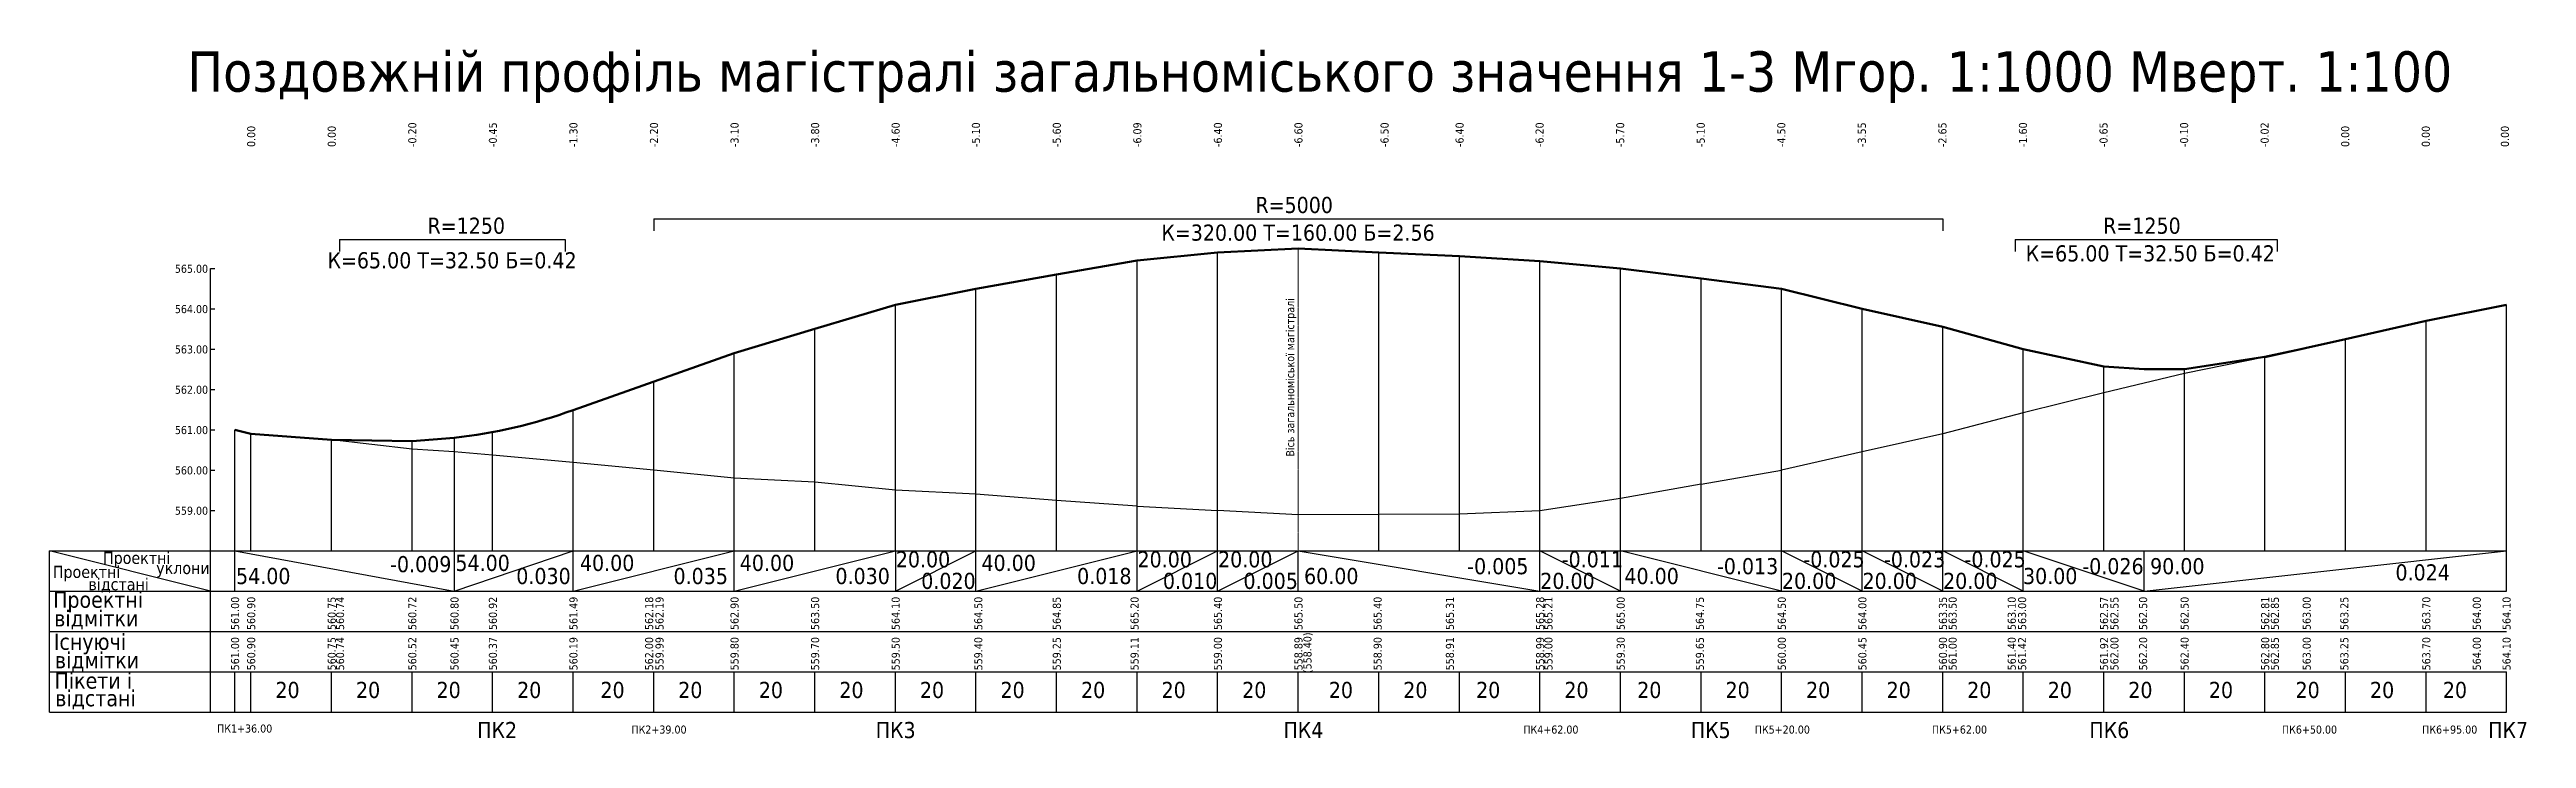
# Model space of a CAD drawing. Header units: millimetres. Extents: x -492806 to 8131902, y -181351 to 2373952.
# Drawn here: x 2803281 to 3418207, y 1122571 to 1293401 of the extents above; entities that cross this region are included whole.
import ezdxf

# ---------------------------------------------------------------- set-up
doc = ezdxf.new("R2010")
doc.units = ezdxf.units.MM
doc.header["$LTSCALE"] = 50
doc.linetypes.add('CENTER2', pattern=[28.575, 19.05, -3.175, 3.175, -3.175])
doc.layers.add('fund', color=84, linetype='Continuous', lineweight=50)
doc.layers.add('osi', color=13, linetype='Continuous', lineweight=15)
doc.styles.get("Standard").update_dxf_attribs({"font": 'tahoma.ttf'})

msp = doc.modelspace()

# ---------------------------------------------------------------- texts
for s, p in [('0.00', (2854341.708, 1269243.934)), ('0.00', (2874341.708, 1269243.934)), ('-0.20', (2894341.708, 1269243.934)), ('-0.45', (2914341.708, 1269243.934)), ('-1.30', (2934341.708, 1269243.934)), ('-2.20', (2954341.708, 1269243.934)), ('-3.10', (2974341.708, 1269243.934)), ('-3.80', (2994341.708, 1269243.934)), ('-4.60', (3014341.708, 1269243.934)), ('-5.10', (3034270.121, 1269243.934)), ('-5.60', (3054341.708, 1269243.934)), ('-6.09', (3074341.708, 1269243.934)), ('-6.40', (3094341.708, 1269243.934)), ('-6.60', (3114341.708, 1269243.934)), ('-6.50', (3135715.939, 1269243.934)), ('-6.40', (3154341.708, 1269243.934)), ('-6.20', (3174210.578, 1269243.934)), ('-5.70', (3194210.578, 1269243.934)), ('-5.10', (3214210.578, 1269243.934)), ('-4.50', (3234210.578, 1269243.934)), ('-3.55', (3254210.578, 1269243.934)), ('-2.65', (3274210.578, 1269243.934)), ('-1.60', (3294210.578, 1269243.934)), ('-0.65', (3314210.578, 1269243.934)), ('-0.10', (3334210.578, 1269243.934)), ('-0.02', (3354210.578, 1269243.934)), ('0.00', (3374210.578, 1269243.934)), ('0.00', (3394210.578, 1269243.934)), ('0.00', (3413847.786, 1269243.934)), ('Вісь загальноміської магістралі', (3112280.359, 1192463.169)), ('561.00', (2850341.708, 1149451.786)), ('560.90', (2854341.708, 1149451.786)), ('560.75', (2874341.708, 1149451.786)), ('560.74', (2876403.057, 1149451.786)), ('560.72', (2894341.708, 1149451.786)), ('560.80', (2904820.214, 1149451.786)), ('560.92', (2914341.708, 1149451.786)), ('561.49', (2934341.708, 1149451.786)), ('562.18', (2953139.254, 1149451.786)), ('562.19', (2955715.934, 1149451.786)), ('562.90', (2974341.708, 1149451.786)), ('563.50', (2994341.708, 1149451.786)), ('564.10', (3014341.708, 1149451.786)), ('564.50', (3034857.044, 1149451.786)), ('564.85', (3054341.708, 1149451.786)), ('565.20', (3073654.59, 1149451.786)), ('565.40', (3094341.708, 1149451.786)), ('565.50', (3114341.708, 1149451.786)), ('565.40', (3133998.154, 1149451.786)), ('565.31', (3151936.805, 1149451.786)), ('565.28', (3174341.708, 1149451.786)), ('565.21', (3176403.052, 1149451.786)), ('565.00', (3194341.708, 1149451.786)), ('564.75', (3213998.154, 1149451.786)), ('564.50', (3234341.708, 1149451.786)), ('564.00', (3254341.708, 1149451.786)), ('563.35', (3274341.708, 1149451.786)), ('563.50', (3276746.611, 1149451.786)), ('563.10', (3291421.469, 1149451.786)), ('563.00', (3293998.154, 1149451.786)), ('562.57', (3314341.708, 1149451.786)), ('562.55', (3316918.388, 1149451.786)), ('562.50', (3324034.979, 1149451.786)), ('562.50', (3334341.708, 1149451.786)), ('562.81', (3354341.708, 1149451.786)), ('562.85', (3356746.611, 1149451.786)), ('563.00', (3364648.442, 1149451.786)), ('563.25', (3373998.154, 1149451.786)), ('563.70', (3394341.708, 1149451.786)), ('564.00', (3406881.563, 1149451.786)), ('564.10', (3414268.053, 1149451.786)), ('561.00', (2850341.708, 1139451.786)), ('560.90', (2854341.708, 1139451.786)), ('560.75', (2874341.708, 1139451.786)), ('560.74', (2876403.057, 1139451.786)), ('560.52', (2894341.708, 1139451.786)), ('560.45', (2904820.214, 1139451.786)), ('560.37', (2914341.708, 1139451.786)), ('560.19', (2934341.708, 1139451.786)), ('562.00', (2953139.254, 1139451.786)), ('559.99', (2955715.934, 1139451.786)), ('559.80', (2974341.708, 1139451.786)), ('559.70', (2994341.708, 1139451.786)), ('559.50', (3014341.708, 1139451.786)), ('559.40', (3034857.044, 1139451.786)), ('559.25', (3054341.708, 1139451.786)), ('559.11', (3073654.59, 1139451.786)), ('559.00', (3094341.708, 1139451.786)), ('558.89', (3114341.708, 1139451.786)), ('(558.40)', (3116574.834, 1138765.713)), ('558.90', (3133998.154, 1139451.786)), ('558.91', (3151936.805, 1139451.786)), ('558.99', (3174341.708, 1139451.786)), ('559.00', (3176403.052, 1139451.786)), ('559.30', (3194341.708, 1139451.786)), ('559.65', (3213998.154, 1139451.786)), ('560.00', (3234341.708, 1139451.786)), ('560.45', (3254341.708, 1139451.786)), ('560.90', (3274341.708, 1139451.786)), ('561.00', (3276746.611, 1139451.786)), ('561.40', (3291421.469, 1139451.786)), ('561.42', (3293998.154, 1139451.786)), ('561.92', (3314341.708, 1139451.786)), ('562.00', (3316918.388, 1139451.786)), ('562.20', (3324034.979, 1139451.786)), ('562.40', (3334341.708, 1139451.786)), ('562.80', (3354341.708, 1139451.786)), ('562.85', (3356746.611, 1139451.786)), ('563.00', (3364648.442, 1139451.786)), ('563.25', (3373998.154, 1139451.786)), ('563.70', (3394341.708, 1139451.786)), ('564.00', (3406881.563, 1139451.786)), ('564.10', (3414268.053, 1139451.786))]:
    msp.add_text(s, height=2000, rotation=90).set_placement(p)
for s, height, p in [('R=5000', 4000, (3102660.266, 1252874.342)), ('R=1250', 4000, (2897121.672, 1247728.805)), ('К=320.00 Т=160.00 Б=2.56', 4000, (3079298.347, 1246013.626)), ('R=1250', 4000, (3313121.672, 1247728.805)), ('К=65.00 Т=32.50 Б=0.42', 4000, (2872285.631, 1239152.909)), ('К=65.00 Т=32.50 Б=0.42', 4000, (3293882.445, 1240868.089)), ('565.00', 2000, (2834385.721, 1238046.486)), ('564.00', 2000, (2834385.721, 1228046.486)), ('563.00', 2000, (2834385.721, 1218046.486)), ('562.00', 2000, (2834385.721, 1208046.486)), ('561.00', 2000, (2834385.721, 1198046.486)), ('560.00', 2000, (2834385.721, 1188046.486)), ('559.00', 2000, (2834385.721, 1178046.486)), ('Проектні', 3000, (2816536.713, 1165846.545)), ('20.00', 4000, (3013379.753, 1165003.698)), ('20.00', 4000, (3073379.753, 1165003.698)), ('20.00', 4000, (3093379.753, 1165003.698)), ('-0.011', 4000, (3178697.701, 1165003.698)), ('-0.025', 4000, (3238697.701, 1165003.698)), ('-0.023', 4000, (3258697.701, 1165003.698)), ('-0.025', 4000, (3278697.701, 1165003.698)), ('Проектні', 3000, (2804087.964, 1162375.614)), ('відстані', 3000, (2812930.868, 1159306.307)), ('уклони', 3000, (2829758.143, 1163340.897)), ('54.00', 4000, (2849586.372, 1160848.333)), ('-0.009', 4000, (2887831.615, 1163793.585)), ('54.00', 4000, (2904040.264, 1164107.173)), ('0.030', 4000, (2919156.809, 1160848.333)), ('40.00', 4000, (2934960.461, 1164107.173)), ('0.035', 4000, (2958192.548, 1160848.333)), ('40.00', 4000, (2974641.373, 1164107.173)), ('0.030', 4000, (2998388.797, 1160848.333)), ('0.020', 4000, (3019689.372, 1159647.707)), ('40.00', 4000, (3034641.373, 1164107.173)), ('0.018', 4000, (3058388.797, 1160848.333)), ('0.010', 4000, (3079689.372, 1159647.707)), ('0.005', 4000, (3099689.372, 1159647.707)), ('60.00', 4000, (3114732.262, 1160848.333)), ('-0.005', 4000, (3155237.65, 1163288.52)), ('20.00', 4000, (3173372.555, 1159647.707)), ('40.00', 4000, (3194265.874, 1160848.333)), ('-0.013', 4000, (3217239.698, 1163288.52)), ('20.00', 4000, (3233372.555, 1159647.707)), ('20.00', 4000, (3253372.555, 1159647.707)), ('20.00', 4000, (3273372.555, 1159647.707)), ('30.00', 4000, (3293216.784, 1160848.333)), ('-0.026', 4000, (3307945.228, 1163288.52)), ('90.00', 4000, (3324773.263, 1163288.52)), ('0.024', 4000, (3385686.288, 1161744.86)), ('Проектні', 4000, (2804173.816, 1154972.188)), ('відмітки', 4000, (2804431.377, 1150343.145)), ('Існуючі', 4000, (2804345.525, 1144538.57)), ('відмітки', 4000, (2804603.085, 1139970.66)), ('Пікети і', 4000, (2804517.231, 1134913.002)), ('відстані', 4000, (2804688.937, 1130541.129)), ('20', 4000, (2859361.48, 1132596.32)), ('20', 4000, (2879361.48, 1132596.32)), ('20', 4000, (2899361.48, 1132596.32)), ('20', 4000, (2919361.48, 1132596.32)), ('20', 4000, (2940048.593, 1132596.32)), ('20', 4000, (2959361.48, 1132596.32)), ('20', 4000, (2979361.48, 1132596.32)), ('20', 4000, (2999361.48, 1132596.32)), ('20', 4000, (3019361.48, 1132596.32)), ('20', 4000, (3039361.48, 1132596.32)), ('20', 4000, (3059361.48, 1132596.32)), ('20', 4000, (3079361.48, 1132596.32)), ('20', 4000, (3099361.48, 1132596.32)), ('20', 4000, (3120873.311, 1132596.32)), ('20', 4000, (3139361.48, 1132596.32)), ('20', 4000, (3157444.187, 1132596.32)), ('20', 4000, (3179361.48, 1132596.32)), ('20', 4000, (3197444.187, 1132596.32)), ('20', 4000, (3219361.48, 1132596.32)), ('20', 4000, (3239361.48, 1132596.32)), ('20', 4000, (3259361.48, 1132596.32)), ('20', 4000, (3279361.48, 1132596.32)), ('20', 4000, (3299361.48, 1132596.32)), ('20', 4000, (3319361.48, 1132596.32)), ('20', 4000, (3339361.48, 1132596.32)), ('20', 4000, (3360873.311, 1132596.32)), ('20', 4000, (3379361.48, 1132596.32)), ('20', 4000, (3397444.187, 1132596.32)), ('ПК1+36.00', 2000, (2844886.905, 1124021.109)), ('ПК2', 4000, (2909452.28, 1122648.966)), ('ПК2+39.00', 2000, (2947750.545, 1123763.59)), ('ПК3', 4000, (3008396.896, 1122648.966)), ('ПК4', 4000, (3109618.153, 1122648.966)), ('ПК4+62.00', 2000, (3169175.053, 1123763.59)), ('ПК5', 4000, (3210751.536, 1122648.966)), ('ПК5+20.00', 2000, (3226630.784, 1123763.59)), ('ПК5+62.00', 2000, (3270606.171, 1123763.59)), ('ПК6', 4000, (3309696.152, 1122648.966)), ('ПК6+50.00', 2000, (3357503.003, 1123763.59)), ('ПК6+95.00', 2000, (3392315.687, 1123763.59)), ('ПК7', 4000, (3408709.821, 1122648.966))]:
    msp.add_text(s, height=height).set_placement(p)
at = {"layer": 'fund'}
msp.add_text('Поздовжній профіль магістралі загальноміського значення 1-3 Мгор. 1:1000 Мверт. 1:100', height=10000, dxfattribs=at).set_placement((2837507.926, 1282979.327))

# ---------------------------------------------------------------- linework, layer by layer
for p, q in [((2953281.021, 1251437.279), (3273281.021, 1251437.279)), ((2953281.021, 1251437.279), (2953281.021, 1248437.279)), ((3273281.021, 1251437.279), (3273281.021, 1248437.279)), ((2875281.021, 1246291.742), (2931281.021, 1246291.742)), ((2875281.021, 1246291.742), (2875281.021, 1243291.742)), ((2931281.021, 1246291.742), (2931281.021, 1243291.742)), ((3093281.021, 1169107.173), (3093281.021, 1243107.173)), ((3133281.021, 1169107.173), (3133281.021, 1243107.173)), ((3153281.021, 1169107.173), (3153281.021, 1242207.173)), ((3291281.021, 1246291.742), (3356281.021, 1246291.742)), ((3291281.021, 1246291.742), (3291281.021, 1243291.742)), ((3356281.021, 1246291.742), (3356281.021, 1243291.742)), ((2843281.021, 1129107.173), (2843281.021, 1239107.173)), ((2843281.021, 1239107.173), (2844281.021, 1239107.173)), ((3053281.021, 1169107.173), (3053281.021, 1237607.173)), ((3073281.021, 1169107.173), (3073281.021, 1241107.173)), ((3173281.021, 1169107.173), (3173281.021, 1240907.173)), ((3193281.021, 1169107.173), (3193281.021, 1239107.173)), ((3213281.021, 1169107.173), (3213281.021, 1236607.173)), ((3013281.021, 1169107.173), (3013281.021, 1230107.173)), ((3013281.021, 1169107.173), (3013281.021, 1230107.173)), ((3033281.021, 1169107.173), (3033281.021, 1234107.173)), ((3033281.021, 1169107.173), (3033281.021, 1234107.173)), ((3233281.021, 1169107.173), (3233281.021, 1234107.173)), ((3413281.021, 1169107.173), (3413281.021, 1230107.173)), ((2843281.021, 1229107.173), (2844281.021, 1229107.173)), ((2993281.021, 1169107.173), (2993281.021, 1224107.173)), ((3253281.021, 1169107.173), (3253281.021, 1229107.173)), ((3273281.021, 1169107.173), (3273281.021, 1224607.173)), ((3393281.021, 1169107.173), (3393281.021, 1226094.753)), ((2843281.021, 1219107.173), (2844281.021, 1219107.173)), ((2973281.021, 1169107.173), (2973281.021, 1218107.173)), ((2973281.021, 1169107.173), (2973281.021, 1218107.173)), ((3293281.021, 1169107.173), (3293281.021, 1219107.173)), ((3373281.021, 1169107.173), (3373281.021, 1221607.173)), ((3313281.021, 1169107.173), (3313281.021, 1214807.173)), ((3333281.021, 1213107.173), (3313281.021, 1208307.173)), ((3353281.021, 1217107.173), (3333281.021, 1213107.173)), ((3333281.021, 1169107.173), (3333281.021, 1214107.173)), ((3353281.021, 1169107.173), (3353281.021, 1217207.173)), ((2843281.021, 1209107.173), (2844281.021, 1209107.173)), ((2953281.021, 1169107.173), (2953281.021, 1211057.173)), ((3313281.021, 1208307.173), (3293281.021, 1203307.173)), ((2843281.021, 1199107.173), (2844281.021, 1199107.173)), ((2849281.021, 1169107.173), (2849281.021, 1199107.173)), ((2933281.021, 1169107.173), (2933281.021, 1204007.173)), ((3293281.021, 1203307.173), (3273281.021, 1198107.173)), ((2853281.021, 1169107.173), (2853281.021, 1198107.173)), ((2873281.021, 1169107.173), (2873281.021, 1196607.173)), ((2873281.021, 1169107.173), (2873281.021, 1196607.173)), ((2893281.021, 1194307.173), (2873281.021, 1196607.173)), ((2893281.021, 1169107.173), (2893281.021, 1196307.173)), ((2903696.71, 1193607.173), (2893281.021, 1194307.173)), ((2903696.71, 1197107.173), (2903696.71, 1159107.173)), ((2913281.021, 1192807.173), (2903696.71, 1193607.173)), ((2913281.021, 1169107.173), (2913281.021, 1198545.556)), ((3253281.021, 1193607.173), (3233281.021, 1189107.173)), ((3273281.021, 1198107.173), (3253281.021, 1193607.173)), ((2843281.021, 1189107.173), (2844281.021, 1189107.173)), ((2933281.021, 1191007.173), (2913281.021, 1192807.173)), ((2953281.021, 1189107.173), (2933281.021, 1191007.173)), ((2973281.021, 1187107.173), (2953281.021, 1189107.173)), ((2993281.021, 1186107.173), (2973281.021, 1187107.173)), ((3213281.021, 1185607.173), (3233281.021, 1189107.173)), ((3013281.021, 1184107.173), (2993281.021, 1186107.173)), ((3033281.021, 1183107.173), (3013281.021, 1184107.173)), ((3053281.021, 1181607.173), (3033281.021, 1183107.173)), ((3073281.021, 1180207.173), (3053281.021, 1181607.173)), ((3193281.021, 1182107.173), (3173281.021, 1179007.173)), ((3213281.021, 1185607.173), (3193281.021, 1182107.173)), ((2843281.021, 1179107.173), (2844281.021, 1179107.173)), ((3073281.021, 1180207.173), (3093281.021, 1179107.173)), ((3113281.021, 1178007.173), (3093281.021, 1179107.173)), ((3133281.021, 1178107.173), (3113281.021, 1178007.173)), ((3153281.021, 1178207.173), (3133281.021, 1178107.173)), ((3173281.021, 1179007.173), (3153281.021, 1178207.173)), ((2803281.021, 1169107.173), (3413281.021, 1169107.173)), ((2803281.021, 1129107.173), (2803281.021, 1169107.173)), ((2843281.021, 1159107.173), (2803281.021, 1169107.173)), ((2849281.021, 1159107.173), (2849281.021, 1169107.173)), ((2849281.021, 1169107.173), (2903696.71, 1159107.173)), ((2903696.71, 1159107.173), (2933281.021, 1169107.173)), ((2933281.021, 1159107.173), (2933281.021, 1169107.173)), ((2933281.021, 1159107.173), (2933281.021, 1169107.173)), ((2933281.021, 1159107.173), (2973281.021, 1169107.173)), ((2973281.021, 1159107.173), (2973281.021, 1169107.173)), ((2973281.021, 1159107.173), (3013281.021, 1169107.173)), ((3013281.021, 1169107.173), (3013281.021, 1159107.173)), ((3013281.021, 1159107.173), (3033281.021, 1169107.173)), ((3033281.021, 1159107.173), (3073281.021, 1169107.173)), ((3033281.021, 1159107.173), (3033281.021, 1169107.173)), ((3073281.021, 1159107.173), (3073281.021, 1169107.173)), ((3073281.021, 1159107.173), (3093281.021, 1169107.173)), ((3093281.021, 1159107.173), (3093281.021, 1169107.173)), ((3093281.021, 1159107.173), (3113281.021, 1169107.173)), ((3113281.021, 1159107.173), (3113281.021, 1169107.173)), ((3113281.021, 1169107.173), (3173281.021, 1159107.173)), ((3173281.021, 1159107.173), (3173281.021, 1169107.173)), ((3193281.021, 1159107.173), (3173281.021, 1169107.173)), ((3193281.021, 1159107.173), (3193281.021, 1169107.173)), ((3233281.021, 1159107.173), (3193281.021, 1169107.173)), ((3233281.021, 1159107.173), (3233281.021, 1169107.173)), ((3253281.021, 1159107.173), (3233281.021, 1169107.173)), ((3253281.021, 1159107.173), (3253281.021, 1169107.173)), ((3273281.021, 1159107.173), (3253281.021, 1169107.173)), ((3273281.021, 1159107.173), (3273281.021, 1169107.173)), ((3293281.021, 1159107.173), (3273281.021, 1169107.173)), ((3293281.021, 1159107.173), (3293281.021, 1169107.173)), ((3323281.021, 1159107.173), (3293281.021, 1169107.173)), ((3323281.021, 1159107.173), (3323281.021, 1169107.173)), ((3323281.021, 1159107.173), (3413281.021, 1169107.173)), ((3413281.021, 1159107.173), (3413281.021, 1169107.173)), ((2803281.021, 1159107.173), (3413281.021, 1159107.173)), ((2803281.021, 1149107.173), (3413281.021, 1149107.173)), ((2803281.021, 1139107.173), (3413281.021, 1139107.173)), ((2849281.021, 1129107.173), (2849281.021, 1139107.173)), ((2853281.021, 1129107.173), (2853281.021, 1139107.173)), ((2873281.021, 1129107.173), (2873281.021, 1139107.173)), ((2893281.021, 1129107.173), (2893281.021, 1139107.173)), ((2913281.021, 1129107.173), (2913281.021, 1139107.173)), ((2933281.021, 1129107.173), (2933281.021, 1139107.173)), ((2933281.021, 1129107.173), (2933281.021, 1139107.173)), ((2953281.021, 1129107.173), (2953281.021, 1139107.173)), ((2973281.021, 1129107.173), (2973281.021, 1139107.173)), ((2993281.021, 1129107.173), (2993281.021, 1139107.173)), ((3013281.021, 1129107.173), (3013281.021, 1139107.173)), ((3033281.021, 1129107.173), (3033281.021, 1139107.173)), ((3053281.021, 1129107.173), (3053281.021, 1139107.173)), ((3073281.021, 1129107.173), (3073281.021, 1139107.173)), ((3093281.021, 1129107.173), (3093281.021, 1139107.173)), ((3113281.021, 1129107.173), (3113281.021, 1139107.173)), ((3133281.021, 1129107.173), (3133281.021, 1139107.173)), ((3153281.021, 1129107.173), (3153281.021, 1139107.173)), ((3173281.021, 1129107.173), (3173281.021, 1139107.173)), ((3193281.021, 1129107.173), (3193281.021, 1139107.173)), ((3213281.021, 1129107.173), (3213281.021, 1139107.173)), ((3233281.021, 1129107.173), (3233281.021, 1139107.173)), ((3253281.021, 1129107.173), (3253281.021, 1139107.173)), ((3273281.021, 1129107.173), (3273281.021, 1139107.173)), ((3293281.021, 1129107.173), (3293281.021, 1139107.173)), ((3313281.021, 1129107.173), (3313281.021, 1139107.173)), ((3333281.021, 1129107.173), (3333281.021, 1139107.173)), ((3353281.021, 1129107.173), (3353281.021, 1139107.173)), ((3373281.021, 1129107.173), (3373281.021, 1139107.173)), ((3393281.021, 1129107.173), (3393281.021, 1139107.173)), ((3413281.021, 1129107.173), (3413281.021, 1139107.173)), ((2803281.021, 1129107.173), (3413281.021, 1129107.173))]:
    msp.add_line(p, q)
at = {"layer": 'fund'}
for p, q in [((3093281.021, 1243107.173), (3073281.021, 1241107.173)), ((3113281.021, 1244107.173), (3093281.021, 1243107.173)), ((3133281.021, 1243107.173), (3113281.021, 1244107.173)), ((3153281.021, 1242207.173), (3133281.021, 1243107.173)), ((3173281.021, 1240907.173), (3153281.021, 1242207.173)), ((3053281.021, 1237607.173), (3033281.021, 1234107.173)), ((3073281.021, 1241107.173), (3053281.021, 1237607.173)), ((3173281.021, 1240907.173), (3193281.021, 1239107.173)), ((3213281.021, 1236607.173), (3193281.021, 1239107.173)), ((3233281.021, 1234107.173), (3213281.021, 1236607.173)), ((3013281.021, 1230107.173), (2993281.021, 1224107.173)), ((3033281.021, 1234107.173), (3013281.021, 1230107.173)), ((3253281.021, 1229107.173), (3233281.021, 1234107.173)), ((3413281.021, 1230107.173), (3393281.021, 1226094.753)), ((2993281.021, 1224107.173), (2973281.021, 1218107.173)), ((3273281.021, 1224607.173), (3253281.021, 1229107.173)), ((3273281.021, 1224607.173), (3293281.021, 1219107.173)), ((3393336.372, 1226107.173), (3373281.021, 1221607.173)), ((2973281.021, 1218107.173), (2933281.021, 1204007.173)), ((3313281.021, 1214807.173), (3293281.021, 1219107.173)), ((3373281.021, 1221607.173), (3353281.021, 1217107.173)), ((3353281.021, 1217207.173), (3362169.91, 1219107.173)), ((3323281.021, 1214107.173), (3313281.021, 1214807.173)), ((3333281.021, 1214107.173), (3323281.021, 1214107.173)), ((3353281.021, 1217207.173), (3333281.021, 1214107.173)), ((2853281.021, 1198107.173), (2849281.021, 1199107.173)), ((2873281.021, 1196607.173), (2853281.021, 1198107.173)), ((2893281.021, 1196307.173), (2873281.021, 1196607.173)), ((2903696.71, 1197107.173), (2893281.021, 1196307.173))]:
    msp.add_line(p, q, dxfattribs=at)
msp.add_arc((2889291.512, 1325743.202), 129440.094, 276.389599473, 289.867403161, dxfattribs=at)
at = {"layer": 'osi', "linetype": 'CENTER2', "ltscale": 0.02}
msp.add_line((3113281.021, 1169107.173), (3113281.021, 1244107.173), dxfattribs=at)

msp.set_redraw_order([(e.dxf.handle, doc.entitydb.next_handle()) for e in msp.query("TEXT MTEXT ATTDEF DIMENSION ARC_DIMENSION")])  # texts and dimensions are drawn at this point

doc.saveas('drawing.dxf')
